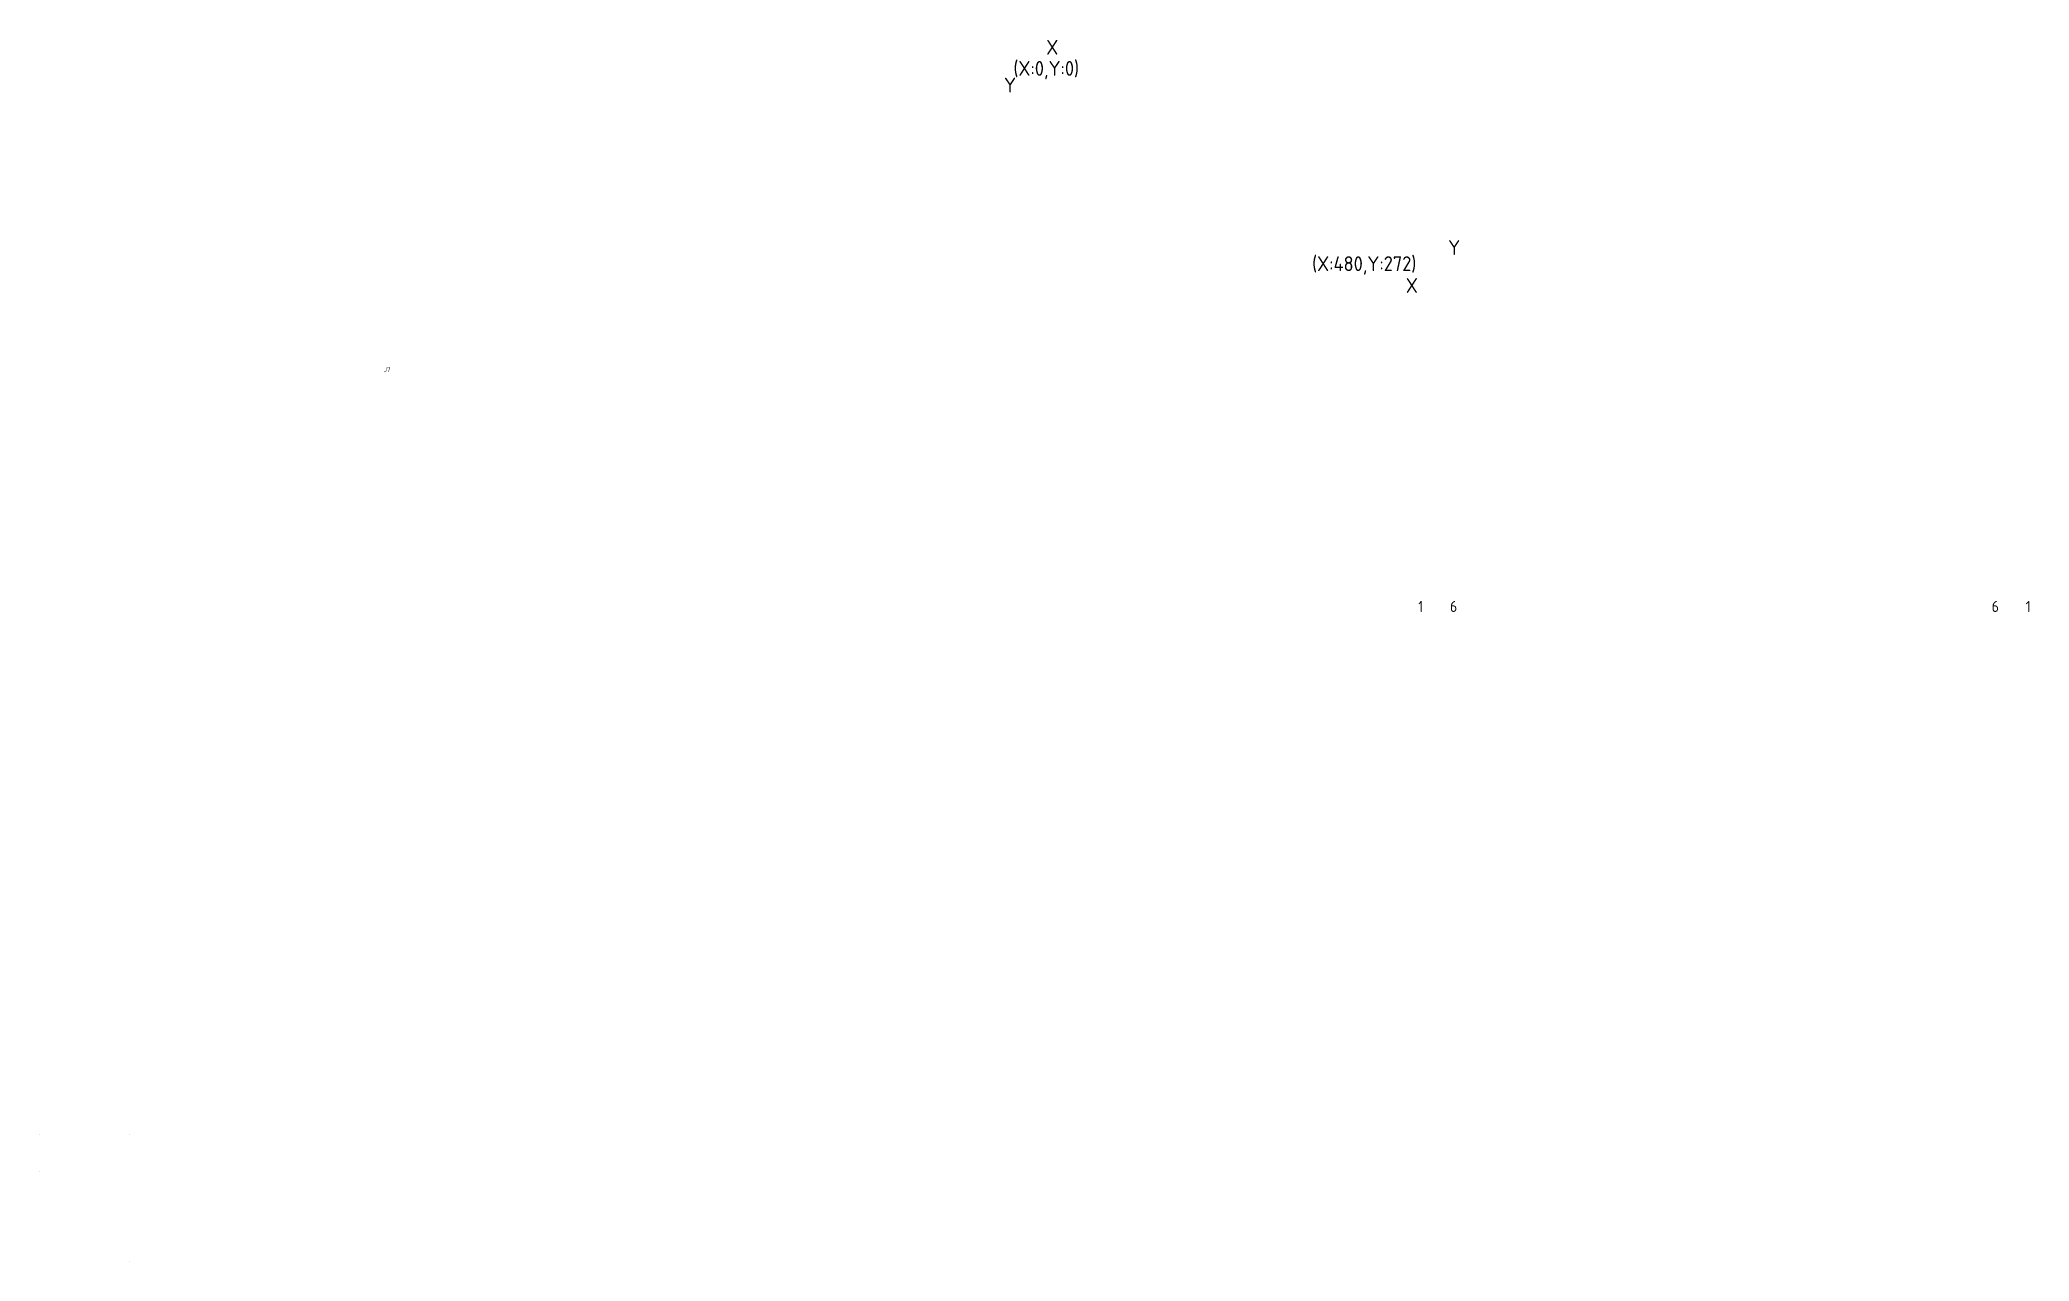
# Model space of a CAD drawing. Header units: millimetres. Extents: x 3623 to 6062, y 1175 to 2021.
# Drawn here: x 4351.9 to 4753.3, y 1175.4 to 1421.8 of the extents above; entities that cross this region are included whole.
import ezdxf

# ---------------------------------------------------------------- set-up
doc = ezdxf.new("R2010")
doc.units = ezdxf.units.MM
doc.header["$LTSCALE"] = 0.1
for name, color, linetype in [('Dim', 3, 'Continuous'), ('FPC', 11, 'Continuous'), ('MECHANICAL1', 6, 'Continuous'), ('TOPOVERLAY', 2, 'Continuous')]:
    doc.layers.add(name, color=color, linetype=linetype)
doc.styles.get("Standard").update_dxf_attribs({"font": 'isocp2.shx', "bigfont": 'AllInOneBig.shx'})

msp = doc.modelspace()

# ---------------------------------------------------------------- texts
at = {"layer": 'Dim', "color": 6}
for s, p in [('X', (4554.998, 1418.796)), ('(X:0,Y:0)', (4548.379, 1414.529)), ('Y', (4546.484, 1411.15)), ('Y', (4636.083, 1378.385)), ('(X:480,Y:272)', (4608.642, 1375.133)), ('X', (4627.536, 1370.739))]:
    msp.add_text(s, height=3, dxfattribs=at).set_placement(p)
at = {"layer": 'FPC', "color": 4, "char_height": 2.227, "width": 1.25861}
for s, insert, attachment_point in [('1', (4630.047, 1308.6), 1), ('6', (4636.452, 1308.608), 1), ('6', (4747.186, 1308.608), 3), ('1', (4753.591, 1308.6), 3)]:
    msp.add_mtext(s, dxfattribs=dict(at, insert=insert, attachment_point=attachment_point))
at = {"layer": 'TOPOVERLAY'}
msp.add_text('J7', height=0.9, dxfattribs=at).set_placement((4421.367, 1354.817))

# ---------------------------------------------------------------- linework, layer by layer
at = {"layer": 'MECHANICAL1'}
for points in [[(4351.95, 1200.932, 1), (4351.962, 1200.932, 1)], [(4351.95, 1200.932, 1), (4351.963, 1200.932, 1)], [(4351.95, 1200.932, 1), (4351.962, 1200.932, 1)], [(4351.95, 1200.932, 1), (4351.963, 1200.932, 1)], [(4351.95, 1200.932, 1), (4351.962, 1200.932, 1)], [(4351.95, 1200.932, 1), (4351.963, 1200.932, 1)], [(4351.95, 1200.932, 1), (4351.962, 1200.932, 1)], [(4351.95, 1200.932, 1), (4351.963, 1200.932, 1)], [(4351.95, 1200.932, 1), (4351.962, 1200.932, 1)], [(4351.95, 1200.932, 1), (4351.963, 1200.932, 1)], [(4351.95, 1200.932, 1), (4351.962, 1200.932, 1)], [(4351.95, 1200.932, 1), (4351.963, 1200.932, 1)], [(4351.95, 1200.932, 1), (4351.962, 1200.932, 1)], [(4351.95, 1200.932, 1), (4351.963, 1200.932, 1)], [(4351.95, 1200.932, 1), (4351.962, 1200.932, 1)], [(4351.95, 1200.932, 1), (4351.963, 1200.932, 1)], [(4351.95, 1200.932, 1), (4351.962, 1200.932, 1)], [(4351.95, 1200.932, 1), (4351.963, 1200.932, 1)], [(4351.95, 1200.932, 1), (4351.962, 1200.932, 1)], [(4351.95, 1200.932, 1), (4351.963, 1200.932, 1)], [(4351.95, 1200.932, 1), (4351.962, 1200.932, 1)], [(4351.95, 1200.932, 1), (4351.963, 1200.932, 1)], [(4351.95, 1200.932, 1), (4351.962, 1200.932, 1)], [(4351.95, 1200.932, 1), (4351.963, 1200.932, 1)], [(4351.95, 1200.932, 1), (4351.962, 1200.932, 1)], [(4351.95, 1200.932, 1), (4351.963, 1200.932, 1)], [(4351.95, 1200.932, 1), (4351.962, 1200.932, 1)], [(4351.95, 1200.932, 1), (4351.963, 1200.932, 1)], [(4351.95, 1200.932, 1), (4351.962, 1200.932, 1)], [(4351.95, 1200.932, 1), (4351.963, 1200.932, 1)], [(4351.95, 1200.932, 1), (4351.962, 1200.932, 1)], [(4351.95, 1200.932, 1), (4351.963, 1200.932, 1)], [(4369.95, 1200.932, 1), (4369.962, 1200.932, 1)], [(4369.95, 1200.932, 1), (4369.963, 1200.932, 1)], [(4369.95, 1200.932, 1), (4369.962, 1200.932, 1)], [(4369.95, 1200.932, 1), (4369.963, 1200.932, 1)], [(4369.95, 1200.932, 1), (4369.962, 1200.932, 1)], [(4369.95, 1200.932, 1), (4369.963, 1200.932, 1)], [(4369.95, 1200.932, 1), (4369.962, 1200.932, 1)], [(4369.95, 1200.932, 1), (4369.963, 1200.932, 1)], [(4369.95, 1200.932, 1), (4369.962, 1200.932, 1)], [(4369.95, 1200.932, 1), (4369.963, 1200.932, 1)], [(4369.95, 1200.932, 1), (4369.962, 1200.932, 1)], [(4369.95, 1200.932, 1), (4369.963, 1200.932, 1)], [(4369.95, 1200.932, 1), (4369.962, 1200.932, 1)], [(4369.95, 1200.932, 1), (4369.963, 1200.932, 1)], [(4369.95, 1200.932, 1), (4369.962, 1200.932, 1)], [(4369.95, 1200.932, 1), (4369.963, 1200.932, 1)], [(4369.95, 1200.932, 1), (4369.962, 1200.932, 1)], [(4369.95, 1200.932, 1), (4369.963, 1200.932, 1)], [(4369.95, 1200.932, 1), (4369.962, 1200.932, 1)], [(4369.95, 1200.932, 1), (4369.963, 1200.932, 1)], [(4369.95, 1200.932, 1), (4369.962, 1200.932, 1)], [(4369.95, 1200.932, 1), (4369.963, 1200.932, 1)], [(4369.95, 1200.932, 1), (4369.962, 1200.932, 1)], [(4369.95, 1200.932, 1), (4369.963, 1200.932, 1)], [(4369.95, 1200.932, 1), (4369.962, 1200.932, 1)], [(4369.95, 1200.932, 1), (4369.963, 1200.932, 1)], [(4369.95, 1200.932, 1), (4369.962, 1200.932, 1)], [(4369.95, 1200.932, 1), (4369.963, 1200.932, 1)], [(4369.95, 1200.932, 1), (4369.962, 1200.932, 1)], [(4369.95, 1200.932, 1), (4369.963, 1200.932, 1)], [(4369.95, 1200.932, 1), (4369.962, 1200.932, 1)], [(4369.95, 1200.932, 1), (4369.963, 1200.932, 1)], [(4369.95, 1200.932, 1), (4369.962, 1200.932, 1)], [(4369.95, 1200.932, 1), (4369.963, 1200.932, 1)], [(4369.95, 1200.932, 1), (4369.962, 1200.932, 1)], [(4369.95, 1200.932, 1), (4369.963, 1200.932, 1)], [(4369.95, 1200.932, 1), (4369.962, 1200.932, 1)], [(4369.95, 1200.932, 1), (4369.963, 1200.932, 1)], [(4369.95, 1200.932, 1), (4369.962, 1200.932, 1)], [(4369.95, 1200.932, 1), (4369.963, 1200.932, 1)], [(4369.95, 1200.932, 1), (4369.962, 1200.932, 1)], [(4369.95, 1200.932, 1), (4369.963, 1200.932, 1)], [(4369.95, 1200.932, 1), (4369.962, 1200.932, 1)], [(4369.95, 1200.932, 1), (4369.963, 1200.932, 1)], [(4369.95, 1200.932, 1), (4369.962, 1200.932, 1)], [(4369.95, 1200.932, 1), (4369.963, 1200.932, 1)], [(4369.95, 1200.932, 1), (4369.962, 1200.932, 1)], [(4369.95, 1200.932, 1), (4369.963, 1200.932, 1)], [(4369.95, 1200.932, 1), (4369.962, 1200.932, 1)], [(4369.95, 1200.932, 1), (4369.963, 1200.932, 1)], [(4369.95, 1200.932, 1), (4369.962, 1200.932, 1)], [(4369.95, 1200.932, 1), (4369.963, 1200.932, 1)], [(4369.95, 1200.932, 1), (4369.962, 1200.932, 1)], [(4369.95, 1200.932, 1), (4369.963, 1200.932, 1)], [(4369.95, 1200.932, 1), (4369.962, 1200.932, 1)], [(4369.95, 1200.932, 1), (4369.963, 1200.932, 1)], [(4369.95, 1200.932, 1), (4369.962, 1200.932, 1)], [(4369.95, 1200.932, 1), (4369.963, 1200.932, 1)], [(4369.95, 1200.932, 1), (4369.962, 1200.932, 1)], [(4369.95, 1200.932, 1), (4369.963, 1200.932, 1)], [(4369.95, 1200.932, 1), (4369.962, 1200.932, 1)], [(4369.95, 1200.932, 1), (4369.963, 1200.932, 1)], [(4369.95, 1200.932, 1), (4369.962, 1200.932, 1)], [(4369.95, 1200.932, 1), (4369.963, 1200.932, 1)], [(4351.95, 1193.442, 1), (4351.962, 1193.442, 1)], [(4351.95, 1193.442, 1), (4351.963, 1193.442, 1)], [(4351.95, 1193.442, 1), (4351.962, 1193.442, 1)], [(4351.95, 1193.442, 1), (4351.963, 1193.442, 1)], [(4351.95, 1193.442, 1), (4351.962, 1193.442, 1)], [(4351.95, 1193.442, 1), (4351.963, 1193.442, 1)], [(4351.95, 1193.442, 1), (4351.962, 1193.442, 1)], [(4351.95, 1193.442, 1), (4351.963, 1193.442, 1)], [(4351.95, 1193.442, 1), (4351.962, 1193.442, 1)], [(4351.95, 1193.442, 1), (4351.963, 1193.442, 1)], [(4351.95, 1193.442, 1), (4351.962, 1193.442, 1)], [(4351.95, 1193.442, 1), (4351.963, 1193.442, 1)], [(4351.95, 1193.442, 1), (4351.962, 1193.442, 1)], [(4351.95, 1193.442, 1), (4351.963, 1193.442, 1)], [(4351.95, 1193.442, 1), (4351.962, 1193.442, 1)], [(4351.95, 1193.442, 1), (4351.963, 1193.442, 1)], [(4351.95, 1193.442, 1), (4351.962, 1193.442, 1)], [(4351.95, 1193.442, 1), (4351.963, 1193.442, 1)], [(4351.95, 1193.442, 1), (4351.962, 1193.442, 1)], [(4351.95, 1193.442, 1), (4351.963, 1193.442, 1)], [(4351.95, 1193.442, 1), (4351.962, 1193.442, 1)], [(4351.95, 1193.442, 1), (4351.963, 1193.442, 1)], [(4351.95, 1193.442, 1), (4351.962, 1193.442, 1)], [(4351.95, 1193.442, 1), (4351.963, 1193.442, 1)], [(4351.95, 1193.442, 1), (4351.962, 1193.442, 1)], [(4351.95, 1193.442, 1), (4351.963, 1193.442, 1)], [(4351.95, 1193.442, 1), (4351.962, 1193.442, 1)], [(4351.95, 1193.442, 1), (4351.963, 1193.442, 1)], [(4351.95, 1193.442, 1), (4351.962, 1193.442, 1)], [(4351.95, 1193.442, 1), (4351.963, 1193.442, 1)], [(4351.95, 1193.442, 1), (4351.962, 1193.442, 1)], [(4351.95, 1193.442, 1), (4351.963, 1193.442, 1)], [(4369.95, 1175.432, 1), (4369.962, 1175.432, 1)], [(4369.95, 1175.432, 1), (4369.963, 1175.432, 1)], [(4369.95, 1175.432, 1), (4369.962, 1175.432, 1)], [(4369.95, 1175.432, 1), (4369.963, 1175.432, 1)], [(4369.95, 1175.432, 1), (4369.962, 1175.432, 1)], [(4369.95, 1175.432, 1), (4369.963, 1175.432, 1)], [(4369.95, 1175.432, 1), (4369.962, 1175.432, 1)], [(4369.95, 1175.432, 1), (4369.963, 1175.432, 1)], [(4369.95, 1175.432, 1), (4369.962, 1175.432, 1)], [(4369.95, 1175.432, 1), (4369.963, 1175.432, 1)], [(4369.95, 1175.432, 1), (4369.962, 1175.432, 1)], [(4369.95, 1175.432, 1), (4369.963, 1175.432, 1)], [(4369.95, 1175.432, 1), (4369.962, 1175.432, 1)], [(4369.95, 1175.432, 1), (4369.963, 1175.432, 1)], [(4369.95, 1175.432, 1), (4369.962, 1175.432, 1)], [(4369.95, 1175.432, 1), (4369.963, 1175.432, 1)], [(4369.95, 1175.432, 1), (4369.962, 1175.432, 1)], [(4369.95, 1175.432, 1), (4369.963, 1175.432, 1)], [(4369.95, 1175.432, 1), (4369.962, 1175.432, 1)], [(4369.95, 1175.432, 1), (4369.963, 1175.432, 1)], [(4369.95, 1175.432, 1), (4369.962, 1175.432, 1)], [(4369.95, 1175.432, 1), (4369.963, 1175.432, 1)], [(4369.95, 1175.432, 1), (4369.962, 1175.432, 1)], [(4369.95, 1175.432, 1), (4369.963, 1175.432, 1)], [(4369.95, 1175.432, 1), (4369.962, 1175.432, 1)], [(4369.95, 1175.432, 1), (4369.963, 1175.432, 1)], [(4369.95, 1175.432, 1), (4369.962, 1175.432, 1)], [(4369.95, 1175.432, 1), (4369.963, 1175.432, 1)], [(4369.95, 1175.432, 1), (4369.962, 1175.432, 1)], [(4369.95, 1175.432, 1), (4369.963, 1175.432, 1)], [(4369.95, 1175.432, 1), (4369.962, 1175.432, 1)], [(4369.95, 1175.432, 1), (4369.963, 1175.432, 1)]]:
    msp.add_lwpolyline(points, format="xyb", close=True, dxfattribs=at)
for points in [[(4351.956, 1200.932), (4351.957, 1200.932)], [(4351.956, 1200.932), (4351.957, 1200.932)], [(4351.956, 1200.932), (4351.957, 1200.932)], [(4351.956, 1200.932), (4351.957, 1200.932)], [(4351.956, 1200.932), (4351.957, 1200.932)], [(4351.956, 1200.932), (4351.957, 1200.932)], [(4351.956, 1200.932), (4351.957, 1200.932)], [(4351.956, 1200.932), (4351.957, 1200.932)], [(4351.956, 1200.932), (4351.957, 1200.932)], [(4351.956, 1200.932), (4351.957, 1200.932)], [(4351.956, 1200.932), (4351.957, 1200.932)], [(4351.956, 1200.932), (4351.957, 1200.932)], [(4351.956, 1200.932), (4351.957, 1200.932)], [(4351.956, 1200.932), (4351.957, 1200.932)], [(4351.956, 1200.932), (4351.957, 1200.932)], [(4351.956, 1200.932), (4351.957, 1200.932)], [(4369.956, 1200.932), (4369.957, 1200.932)], [(4369.956, 1200.932), (4369.957, 1200.932)], [(4369.956, 1200.932), (4369.957, 1200.932)], [(4369.956, 1200.932), (4369.957, 1200.932)], [(4369.956, 1200.932), (4369.957, 1200.932)], [(4369.956, 1200.932), (4369.957, 1200.932)], [(4369.956, 1200.932), (4369.957, 1200.932)], [(4369.956, 1200.932), (4369.957, 1200.932)], [(4369.956, 1200.932), (4369.957, 1200.932)], [(4369.956, 1200.932), (4369.957, 1200.932)], [(4369.956, 1200.932), (4369.957, 1200.932)], [(4369.956, 1200.932), (4369.957, 1200.932)], [(4369.956, 1200.932), (4369.957, 1200.932)], [(4369.956, 1200.932), (4369.957, 1200.932)], [(4369.956, 1200.932), (4369.957, 1200.932)], [(4369.956, 1200.932), (4369.957, 1200.932)], [(4369.956, 1200.932), (4369.957, 1200.932)], [(4369.956, 1200.932), (4369.957, 1200.932)], [(4369.956, 1200.932), (4369.957, 1200.932)], [(4369.956, 1200.932), (4369.957, 1200.932)], [(4369.956, 1200.932), (4369.957, 1200.932)], [(4369.956, 1200.932), (4369.957, 1200.932)], [(4369.956, 1200.932), (4369.957, 1200.932)], [(4369.956, 1200.932), (4369.957, 1200.932)], [(4369.956, 1200.932), (4369.957, 1200.932)], [(4369.956, 1200.932), (4369.957, 1200.932)], [(4369.956, 1200.932), (4369.957, 1200.932)], [(4369.956, 1200.932), (4369.957, 1200.932)], [(4369.956, 1200.932), (4369.957, 1200.932)], [(4369.956, 1200.932), (4369.957, 1200.932)], [(4369.956, 1200.932), (4369.957, 1200.932)], [(4369.956, 1200.932), (4369.957, 1200.932)], [(4351.956, 1193.442), (4351.957, 1193.442)], [(4351.956, 1193.442), (4351.957, 1193.442)], [(4351.956, 1193.442), (4351.957, 1193.442)], [(4351.956, 1193.442), (4351.957, 1193.442)], [(4351.956, 1193.442), (4351.957, 1193.442)], [(4351.956, 1193.442), (4351.957, 1193.442)], [(4351.956, 1193.442), (4351.957, 1193.442)], [(4351.956, 1193.442), (4351.957, 1193.442)], [(4351.956, 1193.442), (4351.957, 1193.442)], [(4351.956, 1193.442), (4351.957, 1193.442)], [(4351.956, 1193.442), (4351.957, 1193.442)], [(4351.956, 1193.442), (4351.957, 1193.442)], [(4351.956, 1193.442), (4351.957, 1193.442)], [(4351.956, 1193.442), (4351.957, 1193.442)], [(4351.956, 1193.442), (4351.957, 1193.442)], [(4351.956, 1193.442), (4351.957, 1193.442)], [(4369.956, 1175.432), (4369.957, 1175.432)], [(4369.956, 1175.432), (4369.957, 1175.432)], [(4369.956, 1175.432), (4369.957, 1175.432)], [(4369.956, 1175.432), (4369.957, 1175.432)], [(4369.956, 1175.432), (4369.957, 1175.432)], [(4369.956, 1175.432), (4369.957, 1175.432)], [(4369.956, 1175.432), (4369.957, 1175.432)], [(4369.956, 1175.432), (4369.957, 1175.432)], [(4369.956, 1175.432), (4369.957, 1175.432)], [(4369.956, 1175.432), (4369.957, 1175.432)], [(4369.956, 1175.432), (4369.957, 1175.432)], [(4369.956, 1175.432), (4369.957, 1175.432)], [(4369.956, 1175.432), (4369.957, 1175.432)], [(4369.956, 1175.432), (4369.957, 1175.432)], [(4369.956, 1175.432), (4369.957, 1175.432)], [(4369.956, 1175.432), (4369.957, 1175.432)]]:
    msp.add_lwpolyline(points, dxfattribs=at)

msp.set_redraw_order([(e.dxf.handle, doc.entitydb.next_handle()) for e in msp.query("TEXT MTEXT ATTDEF DIMENSION ARC_DIMENSION")])  # texts and dimensions are drawn at this point

doc.saveas('drawing.dxf')
